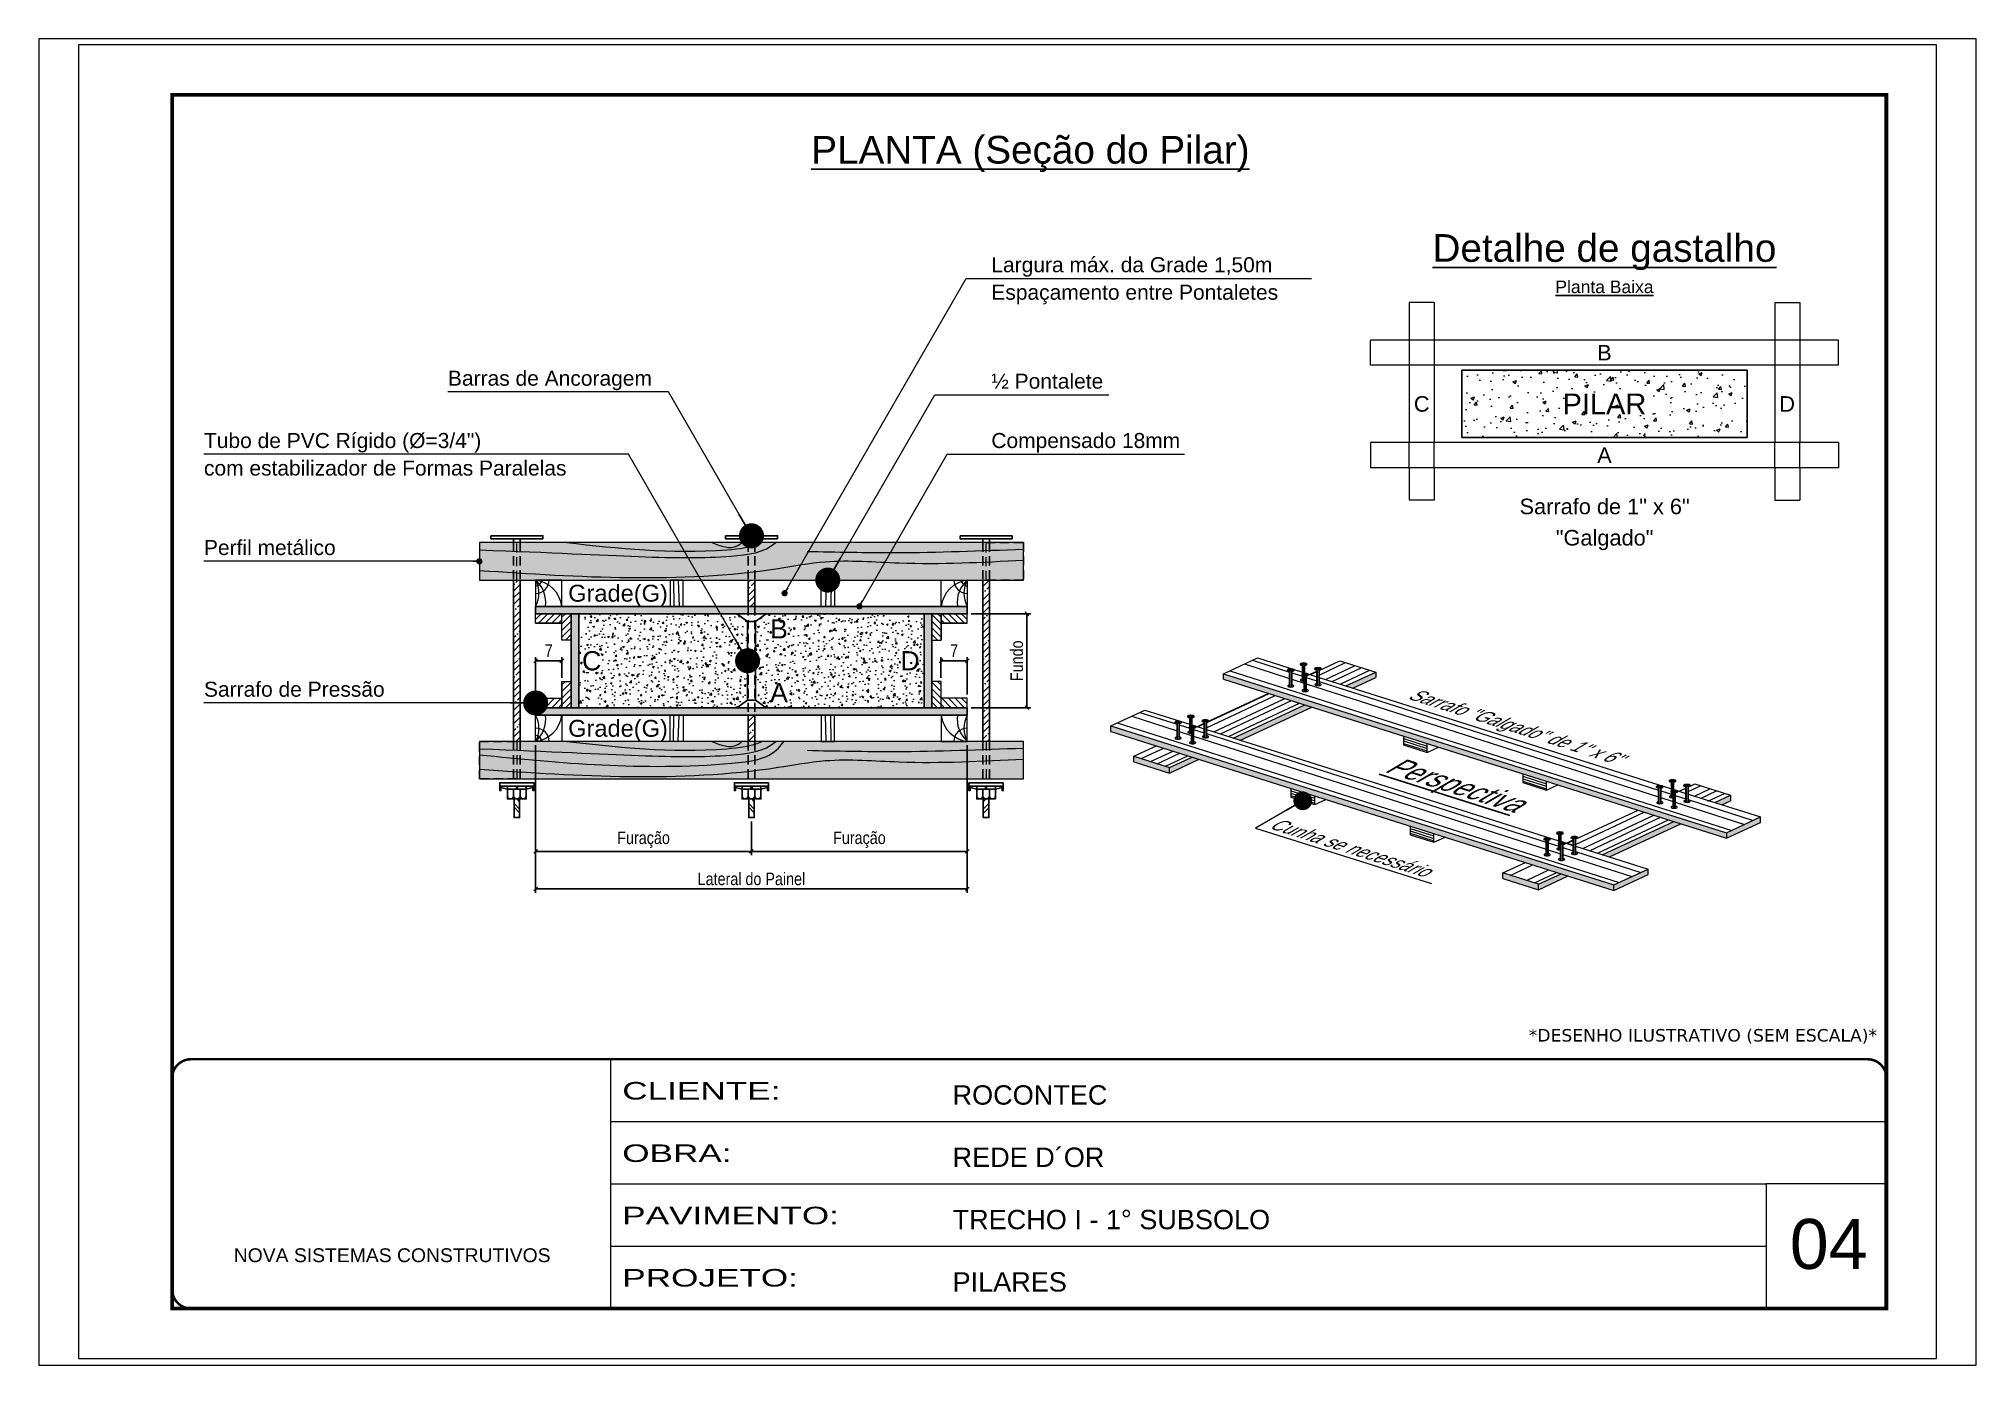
# Paper-space layout '01 (4)' of a CAD drawing. Extents: x -15 to 271, y 0 to 195.
# The model-space entities are those that its viewports show. They can reach past a viewport. Long polylines and large blocks are cut down to what shows.
import ezdxf
from ezdxf.enums import TextEntityAlignment as Align

# ---------------------------------------------------------------- set-up
doc = ezdxf.new("R2010")
doc.units = 0
for name, pattern in [('CONTINUO', [0]), ('DASHED', [0.75, 0.5, -0.25]), ('HIDDEN', [0.375, 0.25, -0.125])]:
    doc.linetypes.add(name, pattern=pattern)
doc.layers.add('BARRA ANCORAGEM', color=251, linetype='Continuous')
doc.layers.add('COTA', color=241, linetype='Continuous')
for name, color, linetype, lineweight in [('CARIMBO', 255, 'Continuous', 9), ('Demarcação 1', 251, 'Continuous', 9), ('Folhas', 255, 'Continuous', 9), ('Hachura', 251, 'Continuous', 9), ('Madeira', 126, 'Continuous', 18), ('Perfil Metálico', 224, 'Continuous', 18), ('SARRAFO DE PRESSAO', 251, 'DASHED', 9)]:
    doc.layers.add(name, color=color, linetype=linetype, lineweight=lineweight)
doc.layers.add('Demarcação 2', color=7, linetype='Continuous', lineweight=9, true_color=0xe0e0e0)
doc.styles.add('ARIAL', font='arial.ttf')
doc.styles.add('COTA TECNICA-50', font='techl___.ttf', dxfattribs={"height": 10})
doc.styles.add('SANSSERIF', font='sas_____.pfb')
doc.styles.get("Standard").update_dxf_attribs({"font": 'arial.ttf'})
doc.styles.add('stylellllll', font='verdana.ttf', dxfattribs={"height": 2})
doc.styles.add('Tecnologia', font='')
doc.styles.get('Tecnologia').set_extended_font_data('Forgotten Futurist')
doc.dimstyles.new('3x', dxfattribs={"dimtxt": 10, "dimasz": 5, "dimexe": 7, "dimexo": 5, "dimgap": 4, "dimtad": 1, "dimdec": 4, "dimlfac": 0.333333, "dimdsep": 46, "dimtxsty": 'Standard', "dimblk": 'DOT', "dimcen": 0.09, "dimclrd": 1, "dimclre": 1, "dimclrt": 2, "dimadec": 0, "dimazin": 2, "dimtfac": 1, "dimtdec": 4, "dimtmove": 0, "dimatfit": 3, "dimldrblk": 'DOT', "dimfxl": 1, "dimtolj": 1, "dimtzin": 0, "dimlwd": 9, "dimlwe": 9, "dimarcsym": 0})
doc.dimstyles.new('COTA PAINEL-50', dxfattribs={"dimtxt": 10, "dimasz": 3, "dimexe": 3, "dimexo": 3, "dimgap": 3, "dimtad": 1, "dimdec": 1, "dimzin": 12, "dimdsep": 46, "dimtxsty": 'COTA TECNICA-50', "dimblk1": 'OBLIQUE', "dimblk2": 'OBLIQUE', "dimsah": 1, "dimcen": 0.9, "dimclrd": 4, "dimclre": 4, "dimclrt": 240, "dimadec": 1, "dimazin": 3, "dimtfac": 1, "dimtdec": 1, "dimtmove": 0, "dimatfit": 3, "dimfxl": 1, "dimtolj": 1, "dimtzin": 12, "dimarcsym": 0})
pattern_1 = [(45, (537.72, 19528.288), (-5.303301, 5.303301), []), (45, (543.023, 19528.288), (-5.303301, 5.303301), [9.375, -1.875, 0, -1.875])]

psp = doc.layouts.new('01 (4)')

msp = doc.modelspace()

# ---------------------------------------------------------------- texts
at = {"color": 0, "linetype": 'Continuous', "ltscale": 5, "style": 'ARIAL'}
for s, height, p in [('%%UPLANTA (Seção do Pilar)', 22.1184, (8478.49, 12431.83)), ('%%UDetalhe de gastalho', 22.1184, (8937.25, 12353.3)), ('%%UPlanta Baixa', 10, (8937.25, 12328.3))]:
    msp.add_text(s, height=height, dxfattribs=at).set_placement(p, align=Align.CENTER)
for s, p in [('Largura máx. da Grade 1,50m', (8447.23, 12344.99)), ('Barras de Ancoragem', (8012.94, 12254.26)), ('½ Pontalete', (8447.23, 12251.92)), ('Tubo de PVC Rígido (Ø=3/4")', (7817.95, 12204.47)), ('Compensado 18mm', (8447.23, 12204.47)), ('Perfil metálico', (7817.95, 12118.92)), ('Sarrafo de Pressão ', (7817.95, 12005.67))]:
    msp.add_text(s, height=12, dxfattribs=at).set_placement(p)
for s, p in [('Espaçamento entre Pontaletes', (8447.23, 12334.99)), ('com estabilizador de Formas Paralelas', (7817.95, 12194.47))]:
    msp.add_text(s, height=12, dxfattribs=at).set_placement(p, align=Align.TOP_LEFT)
for s, height, p in [('B', 12.44, (8937.25, 12280.66)), ('C', 12.44, (8791.2, 12239.71)), ('PILAR', 16.589, (8937.25, 12239.71)), ('D', 12.44, (9083.3, 12239.71)), ('A', 12.44, (8937.25, 12198.75)), ('Sarrafo de 1" x 6"', 12.4416, (8937.39, 12157.76)), ('"Galgado"', 12.442, (8937.39, 12132.76))]:
    msp.add_text(s, height=height, dxfattribs=at).set_placement(p, align=Align.MIDDLE_CENTER)
at = {"color": 0, "linetype": 'Continuous'}
for s, height, style, p in [('Grade(G)', 13.5, 'SANSSERIF', (8109.05, 12088.42)), ('C', 15.36, 'ARIAL', (8120.07, 12034.42)), ('D', 15.36, 'ARIAL', (8374.56, 12034.42)), ('Grade(G)', 13.5, 'SANSSERIF', (8109.05, 11980.42))]:
    msp.add_text(s, height=height, dxfattribs=dict(at, style=style)).set_placement(p, align=Align.MIDDLE_LEFT)
at = {"color": 0, "linetype": 'Continuous', "style": 'ARIAL'}
for s, p in [('B', (8277.51, 12059.92)), ('A', (8277.51, 12008.92))]:
    msp.add_text(s, height=15.36, dxfattribs=at).set_placement(p, align=Align.MIDDLE_CENTER)
at = {"style": 'ARIAL', "oblique": 42}
for s, height, p in [('Sarrafo "Galgado" de 1" x 6\'\'', 9.9777, (8863.07, 11977.74)), ('%%UPerspectiva', 15, (8812.94, 11929.31))]:
    msp.add_text(s, height=height, rotation=342.45159, dxfattribs=at).set_placement(p, align=Align.CENTER)
msp.add_text('Cunha se necessário', height=9.9777, rotation=342.45159, dxfattribs=at).set_placement((8668.44, 11900.73))
at = {"style": 'stylellllll'}
msp.add_text('*DESENHO ILUSTRATIVO (SEM ESCALA)*', height=10, dxfattribs=at).set_placement((9155.12, 11730.06), align=Align.RIGHT)
at = {"layer": 'CARIMBO', "style": 'ARIAL'}
msp.add_text('04', height=40, dxfattribs=at).set_placement((9085.39, 11548.3))

# ---------------------------------------------------------------- blocks, each defined once
blk = doc.blocks.new('_Dot')
at = {"color": 0, "linetype": 'ByBlock', "lineweight": -2}
blk.add_line((-0.5, 0), (-1, 0), dxfattribs=at)
at = {"color": 0, "linetype": 'ByBlock', "const_width": 0.5}
blk.add_lwpolyline([(-0.25, 0, 1), (0.25, 0, 1)], format="xyb", close=True, dxfattribs=at)
blk = doc.blocks.new('_Oblique')
at = {"color": 0, "linetype": 'ByBlock', "lineweight": -2}
blk.add_line((-0.5, -0.5), (0.5, 0.5), dxfattribs=at)
blk = doc.blocks.new('*D1212')
at = {"layer": 'COTA', "color": 4, "lineweight": -2, "transparency": 16777216}
for p, q in [((8431, 12071.9), (8478.7, 12071.9)), ((8475.7, 12071.9), (8475.7, 11996.9)), ((8431, 11996.9), (8478.7, 11996.9))]:
    blk.add_line(p, q, dxfattribs=at)
at = {"layer": 'Defpoints', "color": 0, "transparency": 16777216}
for p in [(8428, 12071.9), (8428, 11996.9), (8475.7, 11996.9)]:
    blk.add_point(p, dxfattribs=at)
at = {"layer": 'COTA', "color": 4, "lineweight": -2, "transparency": 16777216, "xscale": 3, "yscale": 3, "zscale": 3}
for p, rotation in [((8475.7, 12071.9), 90), ((8475.7, 11996.9), 270)]:
    blk.add_blockref('_Oblique', p, dxfattribs=dict(at, rotation=rotation))
at = {"layer": 'COTA', "color": 240, "transparency": 16777216, "insert": (8467.6, 12034.4), "char_height": 10, "attachment_point": 5, "rotation": 90, "style": 'COTA TECNICA-50'}
blk.add_mtext('\\A1;Fundo', dxfattribs=at)
blk = doc.blocks.new('*D1213')
at = {"layer": 'COTA', "color": 4, "lineweight": -2, "transparency": 16777216}
for p, q in [((8083, 11966.9), (8083, 11879)), ((8255.5, 11906), (8255.5, 11879)), ((8083, 11882), (8255.5, 11882))]:
    blk.add_line(p, q, dxfattribs=at)
at = {"layer": 'Defpoints', "color": 0, "transparency": 16777216}
for p in [(8083, 11969.9), (8255.5, 11909), (8255.5, 11882)]:
    blk.add_point(p, dxfattribs=at)
at = {"layer": 'COTA', "color": 4, "lineweight": -2, "transparency": 16777216, "xscale": 3, "yscale": 3, "zscale": 3, "rotation": 180}
blk.add_blockref('_Oblique', (8083, 11882), dxfattribs=at)
at = {"layer": 'COTA', "color": 4, "lineweight": -2, "transparency": 16777216, "xscale": 3, "yscale": 3, "zscale": 3}
blk.add_blockref('_Oblique', (8255.5, 11882), dxfattribs=at)
at = {"layer": 'COTA', "color": 240, "transparency": 16777216, "insert": (8169.3, 11891.4), "char_height": 10, "attachment_point": 5, "style": 'COTA TECNICA-50'}
blk.add_mtext('\\A1;Furação', dxfattribs=at)
blk = doc.blocks.new('*D1214')
at = {"layer": 'COTA', "color": 4, "lineweight": -2, "transparency": 16777216}
for p, q in [((8428, 11966.9), (8428, 11879)), ((8255.5, 11906), (8255.5, 11879)), ((8255.5, 11882), (8428, 11882))]:
    blk.add_line(p, q, dxfattribs=at)
at = {"layer": 'Defpoints', "color": 0, "transparency": 16777216}
for p in [(8428, 11969.9), (8255.5, 11909), (8428, 11882)]:
    blk.add_point(p, dxfattribs=at)
at = {"layer": 'COTA', "color": 4, "lineweight": -2, "transparency": 16777216, "xscale": 3, "yscale": 3, "zscale": 3, "rotation": 180}
blk.add_blockref('_Oblique', (8255.5, 11882), dxfattribs=at)
at = {"layer": 'COTA', "color": 4, "lineweight": -2, "transparency": 16777216, "xscale": 3, "yscale": 3, "zscale": 3}
blk.add_blockref('_Oblique', (8428, 11882), dxfattribs=at)
at = {"layer": 'COTA', "color": 240, "transparency": 16777216, "insert": (8341.8, 11891.4), "char_height": 10, "attachment_point": 5, "style": 'COTA TECNICA-50'}
blk.add_mtext('\\A1;Furação', dxfattribs=at)
blk = doc.blocks.new('*D1215')
at = {"layer": 'COTA', "color": 4, "lineweight": -2, "transparency": 16777216}
for p, q in [((8083, 11966.9), (8083, 11849)), ((8428, 11966.9), (8428, 11849)), ((8083, 11852), (8428, 11852))]:
    blk.add_line(p, q, dxfattribs=at)
at = {"layer": 'Defpoints', "color": 0, "transparency": 16777216}
for p in [(8083, 11969.9), (8428, 11969.9), (8428, 11852)]:
    blk.add_point(p, dxfattribs=at)
at = {"layer": 'COTA', "color": 4, "lineweight": -2, "transparency": 16777216, "xscale": 3, "yscale": 3, "zscale": 3, "rotation": 180}
blk.add_blockref('_Oblique', (8083, 11852), dxfattribs=at)
at = {"layer": 'COTA', "color": 4, "lineweight": -2, "transparency": 16777216, "xscale": 3, "yscale": 3, "zscale": 3}
blk.add_blockref('_Oblique', (8428, 11852), dxfattribs=at)
at = {"layer": 'COTA', "color": 240, "transparency": 16777216, "insert": (8255.5, 11860), "char_height": 10, "attachment_point": 5, "style": 'COTA TECNICA-50'}
blk.add_mtext('\\A1;Lateral do Painel', dxfattribs=at)
blk = doc.blocks.new('*D1216')
at = {"layer": 'COTA', "color": 4, "lineweight": -2, "transparency": 16777216}
for p, q in [((8083, 12007.4), (8083, 12037.4)), ((8083, 12034.4), (8104, 12034.4)), ((8104, 12020.9), (8104, 12037.4))]:
    blk.add_line(p, q, dxfattribs=at)
at = {"layer": 'Defpoints', "color": 0, "transparency": 16777216}
for p in [(8104, 12034.4), (8104, 12017.9), (8083, 12004.4)]:
    blk.add_point(p, dxfattribs=at)
at = {"layer": 'COTA', "color": 4, "lineweight": -2, "transparency": 16777216, "xscale": 3, "yscale": 3, "zscale": 3, "rotation": 180}
blk.add_blockref('_Oblique', (8083, 12034.4), dxfattribs=at)
at = {"layer": 'COTA', "color": 4, "lineweight": -2, "transparency": 16777216, "xscale": 3, "yscale": 3, "zscale": 3}
blk.add_blockref('_Oblique', (8104, 12034.4), dxfattribs=at)
at = {"layer": 'COTA', "color": 240, "transparency": 16777216, "insert": (8093.5, 12042.5), "char_height": 10, "attachment_point": 5, "style": 'COTA TECNICA-50'}
blk.add_mtext('\\A1;7', dxfattribs=at)
blk = doc.blocks.new('*D1217')
at = {"layer": 'COTA', "color": 4, "lineweight": -2, "transparency": 16777216}
for p, q in [((8407, 12020.9), (8407, 12037.4)), ((8428, 12034.4), (8407, 12034.4)), ((8428, 12007.4), (8428, 12037.4))]:
    blk.add_line(p, q, dxfattribs=at)
at = {"layer": 'Defpoints', "color": 0, "transparency": 16777216}
for p in [(8407, 12034.4), (8407, 12017.9), (8428, 12004.4)]:
    blk.add_point(p, dxfattribs=at)
at = {"layer": 'COTA', "color": 4, "lineweight": -2, "transparency": 16777216, "xscale": 3, "yscale": 3, "zscale": 3, "rotation": 180}
blk.add_blockref('_Oblique', (8407, 12034.4), dxfattribs=at)
at = {"layer": 'COTA', "color": 4, "lineweight": -2, "transparency": 16777216, "xscale": 3, "yscale": 3, "zscale": 3}
blk.add_blockref('_Oblique', (8428, 12034.4), dxfattribs=at)
at = {"layer": 'COTA', "color": 240, "transparency": 16777216, "insert": (8417.5, 12042.5), "char_height": 10, "attachment_point": 5, "style": 'COTA TECNICA-50'}
blk.add_mtext('\\A1;7', dxfattribs=at)
blk = doc.blocks.new('9999999999')
at = {"color": 30, "linetype": 'CONTINUO'}
for p, q in [((98564.6, 34230.2), (98564.6, 34429.4)), ((98564.6, 34379.6), (99584, 34379.6)), ((98564.6, 34329.8), (99488, 34329.8)), ((99584, 34329.8), (99488, 34329.8)), ((99488, 34329.8), (99488, 34230.2)), ((98564.6, 34280), (99488, 34280))]:
    blk.add_line(p, q, dxfattribs=at)
at = {"color": 30, "linetype": 'CONTINUO', "const_width": 2}
blk.add_lwpolyline([(99584, 34230.2), (99584, 34414.4, 0.414214), (99569, 34429.4), (98229, 34429.4, 0.414214), (98214, 34414.4), (98214, 34245.2, 0.414214), (98229, 34230.2), (99584, 34230.2)], format="xyb", dxfattribs=at)
at = {"layer": 'Folhas'}
blk.add_lwpolyline([(98139, 34190.2), (99624, 34190.2), (99624, 35240.2), (98139, 35240.2)], close=True, dxfattribs=at)
at = {"layer": 'Folhas', "color": 30, "const_width": 3}
blk.add_lwpolyline([(98214, 34230.2), (99584, 34230.2), (99584, 35200.2), (98214, 35200.2)], close=True, dxfattribs=at)
at = {"color": 7, "linetype": 'Continuous', "ltscale": 5, "style": 'ARIAL'}
for s, height, p in [('ROCONTEC', 15.48, (98837.7, 34393.1)), ('REDE D´OR', 15.48, (98837.7, 34343.3)), ('TRECHO I - 1° SUBSOLO', 15.483, (98837.7, 34293.5)), ('NOVA SISTEMAS CONSTRUTIVOS', 11.059, (98263.2, 34267.2)), ('PILARES', 15.48, (98837.7, 34243.7))]:
    blk.add_text(s, height=height, dxfattribs=at).set_placement(p)
at = {"layer": 'Folhas', "color": 7, "style": 'Tecnologia', "width": 1.5}
for s, p in [('CLIENTE:', (98573.7, 34397.2)), ('OBRA:', (98573.7, 34347.3)), ('PAVIMENTO:', (98573.7, 34297.5)), ('PROJETO:', (98573.7, 34247.7))]:
    blk.add_text(s, height=14, dxfattribs=at).set_placement(p)

# ---------------------------------------------------------------- dimensions: what is measured, and where the dimension line sits
at = {"layer": 'COTA'}
dim = msp.add_linear_dim(base=(8475.71, 11996.92), p1=(8428.05, 12071.92), p2=(8428.05, 11996.92), angle=90, text='Fundo', dimstyle='COTA PAINEL-50', dxfattribs=at)
dim.commit()
dim.dimension.update_dxf_attribs({"geometry": '*D1212', "text_midpoint": (8467.59, 12034.42)})
dim = msp.add_linear_dim(base=(8104.05, 12034.42), p1=(8083.05, 12004.42), p2=(8104.05, 12017.92), text='7', dimstyle='COTA PAINEL-50', dxfattribs=at)
dim.commit()
dim.dimension.update_dxf_attribs({"geometry": '*D1216', "text_midpoint": (8093.55, 12034.42), "dimtype": 160})
dim = msp.add_linear_dim(base=(8407.05, 12034.42), p1=(8428.05, 12004.42), p2=(8407.05, 12017.92), angle=180, text='7', dimstyle='COTA PAINEL-50', dxfattribs=at)
dim.commit()
dim.dimension.update_dxf_attribs({"geometry": '*D1217', "text_midpoint": (8417.55, 12034.42), "dimtype": 160})
for base, p1, p2, text, picture, middle in [((8255.55, 11881.96), (8083.05, 11969.92), (8255.55, 11909.03), 'Furação', '*D1213', (8169.3, 11891.35)), ((8428.05, 11851.96), (8083.05, 11969.92), (8428.05, 11969.92), 'Lateral do Painel', '*D1215', (8255.55, 11860.01)), ((8428.05, 11881.96), (8255.55, 11909.03), (8428.05, 11969.92), 'Furação', '*D1214', (8341.8, 11891.35))]:
    dim = msp.add_linear_dim(base=base, p1=p1, p2=p2, text=text, dimstyle='COTA PAINEL-50', dxfattribs=at)
    dim.commit()
    dim.dimension.update_dxf_attribs({"geometry": picture, "text_midpoint": middle})

# ---------------------------------------------------------------- hatches: boundary and pattern name
at = {"layer": 'Demarcação 1'}
for points in [[(8083.05, 12077.92), (8428.05, 12077.92), (8428.05, 12071.92), (8083.05, 12071.92)], [(8111.55, 12071.92), (8117.55, 12071.92), (8117.55, 11996.92), (8111.55, 11996.92)], [(8393.55, 12071.92), (8399.55, 12071.92), (8399.55, 11996.92), (8393.55, 11996.92)], [(8428.05, 11996.92), (8083.05, 11996.92), (8083.05, 11990.92), (8428.05, 11990.92)]]:
    msp.add_hatch(color=256, dxfattribs=at).paths.add_polyline_path(points)
at = {"layer": 'Demarcação 2'}
for points in [[(8473.05, 12128.92), (8038.05, 12128.92), (8038.05, 12098.92), (8473.05, 12098.92)], [(8473.05, 11969.92), (8038.05, 11969.92), (8038.05, 11939.92), (8473.05, 11939.92)]]:
    msp.add_hatch(color=256, dxfattribs=at).paths.add_polyline_path(points)
h = msp.add_hatch(color=256, dxfattribs=at)
h.paths.add_polyline_path([(8561, 11958.08), (8561, 11953.68), (8589.6, 11944.63), (8589.6, 11949.03)])
h.paths.add_polyline_path([(8613.39, 11955.66), (8607.75, 11957.44), (8589.6, 11949.03), (8589.6, 11944.63)])
h.paths.add_polyline_path([(8703.4, 11997.37), (8697.75, 11999.15), (8640.61, 11972.67), (8646.25, 11970.89)])
h.paths.add_polyline_path([(8754.41, 12025.4), (8730.62, 12014.38), (8736.26, 12012.59), (8754.41, 12021)])
h = msp.add_hatch(color=256, dxfattribs=at)
h.paths.add_polyline_path([(8632.76, 12024.1), (8632.76, 12019.7), (9034.87, 11892.54), (9034.87, 11896.94)])
h.paths.add_polyline_path([(9062.09, 11905.16), (9062.09, 11909.56), (9034.87, 11896.94), (9034.87, 11892.54)])
h = msp.add_hatch(color=256, dxfattribs=at)
h.paths.add_polyline_path([(8542.76, 11982.39), (8542.76, 11977.99), (8944.86, 11850.84), (8944.86, 11855.24)])
h.paths.add_polyline_path([(8972.08, 11863.45), (8972.08, 11867.85), (8944.86, 11855.24), (8944.86, 11850.84)])
h = msp.add_hatch(color=256, dxfattribs=at)
h.paths.add_polyline_path([(8998.32, 11904.1), (8992.67, 11905.89), (8935.53, 11879.41), (8941.18, 11877.62)])
h.paths.add_polyline_path([(9038.04, 11926.91), (9025.54, 11921.12), (9031.18, 11919.33), (9038.04, 11922.51)])
h.paths.add_polyline_path([(8908.31, 11862.4), (8902.67, 11864.18), (8884.52, 11855.77), (8884.52, 11851.37)])
h.paths.add_polyline_path([(8855.92, 11864.82), (8855.92, 11860.42), (8884.52, 11851.37), (8884.52, 11855.77)])
at = {"layer": 'Hachura'}
h = msp.add_hatch(dxfattribs=at)
h.set_pattern_fill('AR-CONC', color=256, scale=4, style=0)
h.set_pattern_definition([(50, (9107.453, 16566.358), (28.69041, -2.51009), [3, -33]), (355, (9107.453, 16566.358), (-5.55005, 30.08769), [2.4, -26.4]), (100.4514, (9109.844, 16566.148), (23.14038, 27.57758), [2.5496, -28.04568]), (46.1842, (9107.453, 16574.358), (42.68964, -6.62076), [4.5, -49.5]), (96.6356, (9111.01, 16573.806), (37.3865, 38.9647), [3.8244, -42.0685]), (351.1842, (9107.453, 16574.358), (37.3865, 38.96474), [3.6, -39.6]), (21, (9111.453, 16572.358), (23.87628, -16.10476), [3, -33]), (326, (9111.453, 16572.358), (9.73261, 29.006), [2.4, -26.4]), (71.4514, (9113.443, 16571.016), (33.6089, 12.90122), [2.5496, -28.04568]), (37.5, (9107.453, 16566.358), (0.486394, 13.315754), [0, -26.08, 0, -26.8, 0, -26.5]), (7.5, (9107.453, 16566.358), (10.52278, 15.77647), [0, -15.28, 0, -25.48, 0, -10.1]), (327.5, (9098.533, 16566.358), (21.352897, -0.902195), [0, -10, 0, -31.2, 0, -41.4]), (317.5, (9094.533, 16566.358), (23.32745, 4.0042), [0, -13, 0, -20.72, 0, -29.4])])
h.paths.add_polyline_path([(8823.2, 12266.66), (8823.2, 12212.75), (9051.3, 12212.75), (9051.3, 12266.66)])
h.paths.add_polyline_path([(8899.61, 12227.26), (8974.89, 12227.26), (8974.89, 12252.15), (8899.61, 12252.15)], flags=24)
h = msp.add_hatch(dxfattribs=at)
h.set_pattern_fill('ANSI35', color=256, scale=30, style=0)
h.set_pattern_definition(pattern_1)
h.paths.add_polyline_path([(8065.39, 11969.92), (8070.71, 11969.92), (8070.71, 12098.92), (8065.39, 12098.92)])
h = msp.add_hatch(dxfattribs=at)
h.set_pattern_fill('ANSI35', color=256, scale=30, style=0)
h.set_pattern_definition(pattern_1)
h.paths.add_polyline_path([(8252.89, 12077.92), (8258.21, 12077.92), (8258.21, 12098.92), (8252.89, 12098.92)])
h = msp.add_hatch(dxfattribs=at)
h.set_pattern_fill('ANSI35', color=256, scale=30, style=0)
h.set_pattern_definition(pattern_1)
h.paths.add_polyline_path([(8440.39, 11969.92), (8445.71, 11969.92), (8445.71, 12098.92), (8440.39, 12098.92)])
h = msp.add_hatch(dxfattribs=at)
h.set_pattern_fill('ANSI31', color=256, scale=30, style=0)
h.set_pattern_definition([(45, (4418.6394, 10805.3735), (-2.6516504, 2.6516504), [])])
h.paths.add_polyline_path([(8104.05, 12071.92), (8083.05, 12071.92), (8083.05, 12064.42), (8104.05, 12064.42)])
h = msp.add_hatch(dxfattribs=at)
h.set_pattern_fill('ANSI31', color=256, scale=30, style=0)
h.set_pattern_definition([(45, (11219.145, 16801.7586), (-2.6516504, 2.6516504), [])])
h.paths.add_polyline_path([(8111.55, 12050.92), (8111.55, 12071.92), (8104.05, 12071.92), (8104.05, 12050.92)])
h = msp.add_hatch(dxfattribs=at)
h.set_pattern_fill('AR-CONC', color=256, scale=2, style=0)
h.set_pattern_definition([(50, (4418.64, 10824.873), (14.345204, -1.255043), [1.5, -16.5]), (355, (4418.64, 10824.873), (-2.775027, 15.043843), [1.2, -13.2]), (100.4514, (4419.835, 10824.769), (11.570188, 13.78879), [1.274804, -14.02284]), (46.1842, (4418.64, 10828.873), (21.34482, -3.31038), [2.25, -24.75]), (96.6356, (4420.418, 10828.598), (18.69325, 19.48236), [1.91221, -21.03426]), (351.1842, (4418.64, 10828.873), (18.69324, 19.48237), [1.8, -19.8]), (21, (4420.64, 10827.873), (11.93814, -8.052378), [1.5, -16.5]), (326, (4420.64, 10827.873), (4.866307, 14.503), [1.2, -13.2]), (71.4514, (4421.634, 10827.202), (16.804453, 6.45061), [1.274804, -14.02284]), (37.5, (4418.6394, 10824.8735), (0.243197, 6.657877), [0, -13.04, 0, -13.4, 0, -13.25]), (7.5, (4418.6394, 10824.8735), (5.261391, 7.888234), [0, -7.64, 0, -12.74, 0, -5.05]), (327.5, (4414.1794, 10824.8735), (10.676449, -0.4510974), [0, -5, 0, -15.6, 0, -20.7]), (317.5, (4412.179, 10824.8735), (11.663723, 2.0021), [0, -6.5, 0, -10.36, 0, -14.7])])
h.paths.add_polyline_path([(8252.42, 12065.92), (8243.89, 12071.92), (8117.55, 12071.92), (8117.55, 11996.92), (8243.89, 11996.92), (8252.42, 12002.92)])
h.paths.add_polyline_path([(8393.55, 11996.92), (8393.55, 12071.92), (8267.21, 12071.92), (8258.67, 12065.92), (8258.67, 12002.92), (8267.21, 11996.92)])
h.paths.add_polyline_path([(8116.1, 12022.51), (8139.54, 12022.51), (8139.54, 12046.33), (8116.1, 12046.33)], flags=9)
h.paths.add_polyline_path([(8266.48, 11997.4), (8288.54, 11997.4), (8288.54, 12020.44), (8266.48, 12020.44)], flags=25)
h.paths.add_polyline_path([(8266.51, 12048.4), (8288.51, 12048.4), (8288.51, 12071.44), (8266.51, 12071.44)], flags=24)
h.paths.add_polyline_path([(8370.72, 12022.9), (8393.89, 12022.9), (8393.89, 12045.94), (8370.72, 12045.94)], flags=9)
h = msp.add_hatch(dxfattribs=at)
h.set_pattern_fill('ANSI31', color=256, scale=30, style=0)
h.set_pattern_definition([(135, (5291.9534, 16801.7586), (2.6516504, 2.6516504), [])])
h.paths.add_polyline_path([(8399.55, 12050.92), (8399.55, 12071.92), (8407.05, 12071.92), (8407.05, 12050.92)])
h = msp.add_hatch(dxfattribs=at)
h.set_pattern_fill('ANSI31', color=256, scale=30, style=0)
h.set_pattern_definition([(135, (12092.459, 10805.3735), (2.6516504, 2.6516504), [])])
h.paths.add_polyline_path([(8407.05, 12071.92), (8428.05, 12071.92), (8428.05, 12064.42), (8407.05, 12064.42)])
h = msp.add_hatch(dxfattribs=at)
h.set_pattern_fill('ANSI31', color=256, scale=30, style=0)
h.set_pattern_definition([(45, (11219.145, 16747.7586), (-2.6516504, 2.6516504), [])])
h.paths.add_polyline_path([(8111.55, 11996.92), (8111.55, 12017.92), (8104.05, 12017.92), (8104.05, 11996.92)])
h = msp.add_hatch(dxfattribs=at)
h.set_pattern_fill('ANSI31', color=256, scale=30, style=0)
h.set_pattern_definition([(135, (5291.9534, 16747.7586), (2.6516504, 2.6516504), [])])
h.paths.add_polyline_path([(8399.55, 11996.92), (8399.55, 12017.92), (8407.05, 12017.92), (8407.05, 11996.92)])
h = msp.add_hatch(dxfattribs=at)
h.set_pattern_fill('ANSI31', color=256, scale=30, style=0)
h.set_pattern_definition([(45, (4418.6394, 10737.8735), (-2.6516504, 2.6516504), [])])
h.paths.add_polyline_path([(8104.05, 12004.42), (8083.05, 12004.42), (8083.05, 11996.92), (8104.05, 11996.92)])
h = msp.add_hatch(dxfattribs=at)
h.set_pattern_fill('ANSI31', color=256, scale=30, style=0)
h.set_pattern_definition([(135, (12092.459, 10737.8735), (2.6516504, 2.6516504), [])])
h.paths.add_polyline_path([(8407.05, 12004.42), (8428.05, 12004.42), (8428.05, 11996.92), (8407.05, 11996.92)])
h = msp.add_hatch(dxfattribs=at)
h.set_pattern_fill('ANSI35', color=256, scale=30, style=0)
h.set_pattern_definition(pattern_1)
h.paths.add_polyline_path([(8258.21, 11990.92), (8252.89, 11990.92), (8252.89, 11969.92), (8258.21, 11969.92)])
h = msp.add_hatch(dxfattribs=at)
h.set_pattern_fill('ANSI31', color=256, scale=15, angle=117.5, style=0)
h.set_pattern_definition([(162.5, (2131.4097, 18921.5343), (-0.56382337, -1.7882193), [])])
h.paths.add_polyline_path([(8795.68, 11968.18), (8776.61, 11974.21), (8776.61, 11967.21), (8795.68, 11961.18)])
h = msp.add_hatch(dxfattribs=at)
h.set_pattern_fill('ANSI31', color=256, scale=15, angle=117.5, style=0)
h.set_pattern_definition([(162.5, (2226.756, 18891.3831), (-0.56382337, -1.7882193), [])])
h.paths.add_polyline_path([(8891.02, 11938.03), (8871.96, 11944.06), (8871.96, 11937.06), (8891.02, 11931.03)])
h = msp.add_hatch(dxfattribs=at)
h.set_pattern_fill('ANSI31', color=256, scale=15, angle=117.5, style=0)
h.set_pattern_definition([(162.5, (2041.4031, 18879.8274), (-0.56382337, -1.7882193), [])])
h.paths.add_polyline_path([(8705.67, 11919.48), (8705.67, 11926.48), (8686.6, 11932.51), (8686.6, 11925.51)])
h = msp.add_hatch(dxfattribs=at)
h.set_pattern_fill('ANSI31', color=256, scale=15, angle=117.5, style=0)
h.set_pattern_definition([(162.5, (2136.7494, 18849.6763), (-0.56382337, -1.7882193), [])])
h.paths.add_polyline_path([(8801.02, 11896.32), (8781.95, 11902.36), (8781.95, 11895.36), (8801.02, 11889.32)])

# ---------------------------------------------------------------- linework, layer by layer
for p, q in [((8104.05, 12064.42), (8083.05, 12064.42)), ((8407.05, 12050.92), (8407.05, 12071.92)), ((8407.05, 12064.42), (8428.05, 12064.42)), ((8694.26, 12031.86), (8694.26, 12031.29)), ((8694.29, 12031.86), (8696.88, 12031.17)), ((8694.5, 12032.14), (8697.85, 12031.25)), ((8695.02, 12032.36), (8698.58, 12031.41)), ((8695.91, 12032.52), (8699.08, 12031.67)), ((8699.19, 12031.29), (8699.19, 12031.86)), ((8104.05, 11996.92), (8104.05, 12017.92)), ((8684.05, 12027.13), (8684.05, 12026.56)), ((8684.08, 12027.13), (8686.67, 12026.44)), ((8684.16, 12026.44), (8685.65, 12025.9)), ((8684.29, 12027.41), (8687.64, 12026.51)), ((8684.81, 12027.63), (8688.37, 12026.67)), ((8685.65, 12025.9), (8685.65, 12013.47)), ((8685.7, 12027.79), (8688.87, 12026.93)), ((8685.9, 12013.44), (8685.9, 12025.35)), ((8688.86, 12026.44), (8687.37, 12025.9)), ((8687.37, 12013.46), (8687.37, 12025.9)), ((8688.97, 12026.56), (8688.97, 12027.13)), ((8694.38, 12031.17), (8695.87, 12030.63)), ((8695.63, 12023.47), (8695.63, 12022.9)), ((8695.66, 12023.47), (8698.25, 12022.78)), ((8695.75, 12022.78), (8697.24, 12022.24)), ((8695.87, 12030.63), (8695.87, 12023.75)), ((8695.87, 12023.75), (8699.22, 12022.85)), ((8695.87, 12022.74), (8695.87, 12018.2)), ((8696.11, 12023.87), (8696.11, 12030.08)), ((8696.11, 12018.17), (8696.11, 12022.65)), ((8696.4, 12023.96), (8699.95, 12023.01)), ((8697.24, 12022.24), (8697.24, 12009.8)), ((8697.28, 12024.12), (8700.46, 12023.27)), ((8697.49, 12009.78), (8697.49, 12021.69)), ((8699.07, 12031.17), (8697.58, 12030.63)), ((8697.58, 12024.15), (8697.58, 12030.63)), ((8700.44, 12022.78), (8698.95, 12022.24)), ((8698.95, 12009.8), (8698.95, 12022.24)), ((8700.56, 12022.9), (8700.56, 12023.47)), ((8702.01, 12023.42), (8707.45, 12025.94)), ((8705.84, 12028.2), (8705.84, 12027.63)), ((8705.88, 12028.2), (8708.46, 12027.51)), ((8705.96, 12027.51), (8707.45, 12026.97)), ((8706.08, 12028.48), (8709.44, 12027.58)), ((8706.61, 12028.7), (8710.16, 12027.74)), ((8707.45, 12026.97), (8707.45, 12014.54)), ((8707.49, 12028.85), (8710.67, 12028)), ((8707.7, 12014.51), (8707.7, 12026.42)), ((8709.16, 12026.74), (8711.09, 12027.63)), ((8710.65, 12027.51), (8709.16, 12026.97)), ((8709.16, 12014.53), (8709.16, 12026.97)), ((8710.77, 12027.63), (8710.77, 12028.2)), ((8619.16, 11985.03), (8669.15, 12008.2)), ((8594.04, 11985.43), (8594.04, 11984.85)), ((8594.07, 11985.43), (8596.66, 11984.73)), ((8594.28, 11985.71), (8597.63, 11984.81)), ((8594.8, 11985.92), (8598.36, 11984.97)), ((8595.69, 11986.08), (8598.87, 11985.23)), ((8598.97, 11984.85), (8598.97, 11985.43)), ((8604.25, 11990.16), (8604.25, 11989.59)), ((8604.29, 11990.16), (8606.87, 11989.46)), ((8604.37, 11989.47), (8605.86, 11988.93)), ((8604.49, 11990.44), (8607.84, 11989.54)), ((8605.02, 11990.65), (8608.57, 11989.7)), ((8605.86, 11988.93), (8605.86, 11982.04)), ((8605.9, 11990.81), (8609.08, 11989.96)), ((8606.11, 11982.16), (8606.11, 11988.38)), ((8609.06, 11989.47), (8607.57, 11988.93)), ((8607.57, 11982.44), (8607.57, 11988.93)), ((8609.18, 11989.59), (8609.18, 11990.16)), ((8615.84, 11986.49), (8615.84, 11985.92)), ((8615.87, 11986.49), (8618.46, 11985.8)), ((8615.95, 11985.8), (8617.44, 11985.26)), ((8616.08, 11986.77), (8619.43, 11985.88)), ((8616.6, 11986.99), (8620.16, 11986.04)), ((8617.49, 11987.15), (8620.66, 11986.3)), ((8620.65, 11985.8), (8619.16, 11985.26)), ((8620.76, 11985.92), (8620.76, 11986.49)), ((8594.16, 11984.74), (8595.65, 11984.19)), ((8595.65, 11984.19), (8595.65, 11971.76)), ((8595.89, 11971.73), (8595.89, 11983.64)), ((8598.85, 11984.74), (8597.36, 11984.19)), ((8597.36, 11971.76), (8597.36, 11984.19)), ((8605.63, 11981.76), (8605.63, 11981.19)), ((8605.66, 11981.76), (8608.24, 11981.07)), ((8605.74, 11981.07), (8607.23, 11980.53)), ((8605.86, 11981.03), (8605.86, 11976.49)), ((8605.87, 11982.04), (8609.22, 11981.14)), ((8606.11, 11976.46), (8606.11, 11980.94)), ((8606.39, 11982.26), (8609.94, 11981.3)), ((8607.23, 11980.53), (8607.23, 11968.1)), ((8607.27, 11982.42), (8610.45, 11981.56)), ((8607.48, 11968.07), (8607.48, 11979.98)), ((8610.44, 11981.07), (8608.94, 11980.53)), ((8608.94, 11968.09), (8608.94, 11980.53)), ((8610.55, 11981.19), (8610.55, 11981.76)), ((8612.01, 11981.72), (8617.44, 11984.24)), ((8617.44, 11985.26), (8617.44, 11972.83)), ((8617.69, 11972.8), (8617.69, 11984.71)), ((8619.16, 11972.82), (8619.16, 11985.26)), ((8989.94, 11939.1), (8993.5, 11938.14)), ((8990.83, 11939.25), (8994.01, 11938.4)), ((8978.97, 11933.87), (8978.97, 11933.3)), ((8979, 11933.87), (8981.59, 11933.18)), ((8979.09, 11933.18), (8980.58, 11932.64)), ((8979.21, 11934.15), (8982.56, 11933.25)), ((8979.73, 11934.36), (8983.29, 11933.41)), ((8980.58, 11932.64), (8980.58, 11920.2)), ((8980.62, 11934.52), (8983.79, 11933.67)), ((8980.82, 11920.18), (8980.82, 11932.09)), ((8983.78, 11933.18), (8982.29, 11932.64)), ((8982.29, 11920.2), (8982.29, 11932.64)), ((8983.9, 11933.3), (8983.9, 11933.87)), ((8989.18, 11938.6), (8989.18, 11938.03)), ((8989.21, 11938.6), (8991.8, 11937.91)), ((8989.3, 11937.91), (8990.79, 11937.37)), ((8989.42, 11938.88), (8992.77, 11937.98)), ((8990.55, 11930.21), (8990.55, 11929.63)), ((8990.59, 11930.21), (8993.17, 11929.51)), ((8990.67, 11929.52), (8992.16, 11928.97)), ((8990.79, 11937.37), (8990.79, 11930.48)), ((8990.79, 11929.47), (8990.79, 11924.94)), ((8990.8, 11930.49), (8994.15, 11929.59)), ((8991.04, 11930.61), (8991.04, 11936.82)), ((8991.04, 11924.91), (8991.04, 11929.38)), ((8991.32, 11930.7), (8994.87, 11929.75)), ((8992.16, 11928.97), (8992.16, 11916.54)), ((8992.2, 11930.86), (8995.38, 11930.01)), ((8992.41, 11916.51), (8992.41, 11928.43)), ((8993.99, 11937.91), (8992.5, 11937.37)), ((8992.5, 11930.88), (8992.5, 11937.37)), ((8995.36, 11929.52), (8993.87, 11928.97)), ((8993.87, 11916.54), (8993.87, 11928.97)), ((8994.11, 11938.03), (8994.11, 11938.6)), ((8995.48, 11929.63), (8995.48, 11930.21)), ((9000.77, 11934.94), (9000.77, 11934.37)), ((9000.8, 11934.94), (9003.38, 11934.25)), ((9000.88, 11934.25), (9002.37, 11933.71)), ((9001.01, 11935.22), (9004.36, 11934.32)), ((9001.53, 11935.43), (9005.08, 11934.48)), ((9002.37, 11933.71), (9002.37, 11921.27)), ((9002.42, 11935.59), (9005.59, 11934.74)), ((9002.62, 11921.24), (9002.62, 11933.16)), ((9005.58, 11934.25), (9004.09, 11933.71)), ((9004.09, 11921.27), (9004.09, 11933.71)), ((9005.69, 11934.37), (9005.69, 11934.94)), ((8889.73, 11892.66), (8893.28, 11891.71)), ((8890.61, 11892.82), (8893.79, 11891.96)), ((8899.18, 11896.89), (8899.18, 11896.32)), ((8899.21, 11896.89), (8901.79, 11896.2)), ((8899.29, 11896.21), (8900.78, 11895.66)), ((8899.42, 11897.18), (8902.77, 11896.28)), ((8899.94, 11897.39), (8903.49, 11896.44)), ((8900.78, 11895.66), (8900.78, 11888.78)), ((8900.82, 11897.55), (8904, 11896.7)), ((8901.03, 11888.9), (8901.03, 11895.11)), ((8903.98, 11896.21), (8902.49, 11895.66)), ((8902.49, 11889.18), (8902.49, 11895.66)), ((8904.1, 11896.32), (8904.1, 11896.89)), ((8910.76, 11893.23), (8910.76, 11892.66)), ((8910.79, 11893.23), (8913.38, 11892.54)), ((8910.88, 11892.54), (8912.37, 11892)), ((8911, 11893.51), (8914.35, 11892.61)), ((8911.52, 11893.73), (8915.08, 11892.77)), ((8912.41, 11893.88), (8915.58, 11893.03)), ((8915.57, 11892.54), (8914.08, 11892)), ((8915.69, 11892.66), (8915.69, 11893.23)), ((8888.96, 11892.16), (8888.96, 11891.59)), ((8889, 11892.16), (8891.58, 11891.47)), ((8889.08, 11891.47), (8890.57, 11890.93)), ((8889.2, 11892.44), (8892.56, 11891.55)), ((8890.57, 11890.93), (8890.57, 11878.5)), ((8890.82, 11878.47), (8890.82, 11890.38)), ((8893.77, 11891.47), (8892.28, 11890.93)), ((8892.28, 11878.49), (8892.28, 11890.93)), ((8893.89, 11891.59), (8893.89, 11892.16)), ((8900.55, 11888.5), (8900.55, 11887.93)), ((8900.58, 11888.5), (8903.17, 11887.81)), ((8900.67, 11887.81), (8902.16, 11887.27)), ((8900.78, 11887.77), (8900.78, 11883.23)), ((8900.79, 11888.78), (8904.14, 11887.88)), ((8901.03, 11883.2), (8901.03, 11887.68)), ((8901.31, 11888.99), (8904.87, 11888.04)), ((8902.16, 11887.27), (8902.16, 11874.83)), ((8902.2, 11889.15), (8905.37, 11888.3)), ((8902.4, 11874.81), (8902.4, 11886.72)), ((8902.49, 11889.86), (8912.37, 11886.73)), ((8905.36, 11887.81), (8903.87, 11887.27)), ((8903.87, 11874.83), (8903.87, 11887.27)), ((8905.47, 11887.93), (8905.47, 11888.5)), ((8906.93, 11888.45), (8912.37, 11890.97)), ((8906.93, 11888.45), (8912.37, 11890.97)), ((8912.37, 11892), (8912.37, 11879.57)), ((8912.61, 11879.54), (8912.61, 11891.45)), ((8914.08, 11879.56), (8914.08, 11892))]:
    msp.add_line(p, q)
for points in [[(8083.05, 12077.92), (8428.05, 12077.92), (8428.05, 12071.92), (8083.05, 12071.92)], [(8111.55, 12071.92), (8117.55, 12071.92), (8117.55, 11996.92), (8111.55, 11996.92)], [(8393.55, 12071.92), (8399.55, 12071.92), (8399.55, 11996.92), (8393.55, 11996.92)], [(8428.05, 11996.92), (8083.05, 11996.92), (8083.05, 11990.92), (8428.05, 11990.92)]]:
    msp.add_lwpolyline(points, close=True)
at = {"const_width": 0.117}
for points in [[(8687.16, 12021.31, -0.1838798), (8685.92, 12021.31, -0.1838798)], [(8687.16, 12020.37, -0.1838798), (8685.92, 12020.37, -0.1838798)], [(8687.16, 12019.44, -0.1838798), (8685.92, 12019.44, -0.1838798)], [(8687.16, 12018.5, -0.1838798), (8685.92, 12018.5, -0.1838798)], [(8687.16, 12017.56, -0.1838798), (8685.92, 12017.56, -0.1838798)], [(8687.16, 12016.62, -0.1838798), (8685.92, 12016.62, -0.1838798)], [(8697.37, 12026.04, -0.1838798), (8696.13, 12026.04, -0.1838798)], [(8697.37, 12025.11, -0.1838798), (8696.13, 12025.11, -0.1838798)], [(8696.8, 12024.05, -0.0982359), (8696.13, 12024.17)], [(8697.22, 12022.24, -0.1605238), (8696.13, 12022.29)], [(8697.24, 12021.31, -0.1633298), (8696.13, 12021.36)], [(8697.24, 12020.37, -0.1633298), (8696.13, 12020.42)], [(8697.24, 12019.44, -0.1633298), (8696.13, 12019.48)], [(8697.37, 12024.17, -0.0257332), (8697.2, 12024.11, -0.0257332)], [(8698.74, 12017.65, -0.1838798), (8697.5, 12017.65, -0.1838798)], [(8698.74, 12016.71, -0.1838798), (8697.5, 12016.71, -0.1838798)], [(8708.96, 12022.38, -0.1838798), (8707.71, 12022.38, -0.1838798)], [(8708.96, 12021.44, -0.1838798), (8707.71, 12021.44, -0.1838798)], [(8708.96, 12020.51, -0.1838798), (8707.71, 12020.51, -0.1838798)], [(8708.96, 12019.57, -0.1838798), (8707.71, 12019.57, -0.1838798)], [(8708.96, 12018.63, -0.1838798), (8707.71, 12018.63, -0.1838798)], [(8708.96, 12017.69, -0.1838798), (8707.71, 12017.69, -0.1838798)], [(8708.96, 12016.76, -0.1838798), (8707.71, 12016.76, -0.1838798)], [(8687.16, 12015.69, -0.1838798), (8685.92, 12015.69, -0.1838798)], [(8687.16, 12014.75, -0.1838798), (8685.92, 12014.75, -0.1838798)], [(8698.74, 12015.77, -0.1838798), (8697.5, 12015.77, -0.1838798)], [(8698.74, 12014.84, -0.1838798), (8697.5, 12014.84, -0.1838798)], [(8698.74, 12013.9, -0.1838798), (8697.5, 12013.9, -0.1838798)], [(8698.74, 12012.96, -0.1838798), (8697.5, 12012.96, -0.1838798)], [(8698.74, 12012.02, -0.1838798), (8697.5, 12012.02, -0.1838798)], [(8698.74, 12011.09, -0.1838798), (8697.5, 12011.09, -0.1838798)], [(8708.96, 12015.82, -0.1838798), (8707.71, 12015.82, -0.1838798)], [(8597.15, 11979.6, -0.1838798), (8595.91, 11979.6, -0.1838798)], [(8597.15, 11978.67, -0.1838798), (8595.91, 11978.67, -0.1838798)], [(8597.15, 11977.73, -0.1838798), (8595.91, 11977.73, -0.1838798)], [(8597.15, 11976.79, -0.1838798), (8595.91, 11976.79, -0.1838798)], [(8597.15, 11975.85, -0.1838798), (8595.91, 11975.85, -0.1838798)], [(8597.15, 11974.92, -0.1838798), (8595.91, 11974.92, -0.1838798)], [(8597.15, 11973.98, -0.1838798), (8595.91, 11973.98, -0.1838798)], [(8597.15, 11973.04, -0.1838798), (8595.91, 11973.04, -0.1838798)], [(8607.37, 11984.34, -0.1838798), (8606.12, 11984.34, -0.1838798)], [(8607.37, 11983.4, -0.1838798), (8606.12, 11983.4, -0.1838798)], [(8606.79, 11982.35, -0.0982359), (8606.12, 11982.46)], [(8607.21, 11980.54, -0.1605238), (8606.12, 11980.59)], [(8607.23, 11979.6, -0.1633298), (8606.12, 11979.65)], [(8607.23, 11978.67, -0.1633298), (8606.12, 11978.71)], [(8607.23, 11977.73, -0.1633298), (8606.12, 11977.77)], [(8607.37, 11982.46, -0.0257332), (8607.19, 11982.41, -0.0257332)], [(8608.74, 11975.94, -0.1838798), (8607.5, 11975.94, -0.1838798)], [(8608.74, 11975, -0.1838798), (8607.5, 11975, -0.1838798)], [(8608.74, 11974.07, -0.1838798), (8607.5, 11974.07, -0.1838798)], [(8608.74, 11973.13, -0.1838798), (8607.5, 11973.13, -0.1838798)], [(8608.74, 11972.19, -0.1838798), (8607.5, 11972.19, -0.1838798)], [(8608.74, 11971.25, -0.1838798), (8607.5, 11971.25, -0.1838798)], [(8608.74, 11970.32, -0.1838798), (8607.5, 11970.32, -0.1838798)], [(8618.95, 11980.67, -0.1838798), (8617.71, 11980.67, -0.1838798)], [(8618.95, 11979.74, -0.1838798), (8617.71, 11979.74, -0.1838798)], [(8618.95, 11978.8, -0.1838798), (8617.71, 11978.8, -0.1838798)], [(8618.95, 11977.86, -0.1838798), (8617.71, 11977.86, -0.1838798)], [(8618.95, 11976.92, -0.1838798), (8617.71, 11976.92, -0.1838798)], [(8618.95, 11975.99, -0.1838798), (8617.71, 11975.99, -0.1838798)], [(8618.95, 11975.05, -0.1838798), (8617.71, 11975.05, -0.1838798)], [(8618.95, 11974.11, -0.1838798), (8617.71, 11974.11, -0.1838798)], [(8608.74, 11969.38, -0.1838798), (8607.5, 11969.38, -0.1838798)], [(8982.08, 11928.05, -0.1838798), (8980.84, 11928.05, -0.1838798)], [(8982.08, 11927.11, -0.1838798), (8980.84, 11927.11, -0.1838798)], [(8982.08, 11926.17, -0.1838798), (8980.84, 11926.17, -0.1838798)], [(8982.08, 11925.24, -0.1838798), (8980.84, 11925.24, -0.1838798)], [(8982.08, 11924.3, -0.1838798), (8980.84, 11924.3, -0.1838798)], [(8992.29, 11932.78, -0.1838798), (8991.05, 11932.78, -0.1838798)], [(8992.29, 11931.84, -0.1838798), (8991.05, 11931.84, -0.1838798)], [(8991.72, 11930.79, -0.0982359), (8991.05, 11930.91)], [(8992.14, 11928.98, -0.1605238), (8991.05, 11929.03)], [(8992.16, 11928.05, -0.1633298), (8991.05, 11928.09)], [(8992.16, 11927.11, -0.1633298), (8991.05, 11927.16)], [(8992.16, 11926.17, -0.1633298), (8991.05, 11926.22)], [(8992.29, 11930.91, -0.0257332), (8992.12, 11930.85, -0.0257332)], [(8993.67, 11924.39, -0.1838798), (8992.42, 11924.39, -0.1838798)], [(8993.67, 11923.45, -0.1838798), (8992.42, 11923.45, -0.1838798)], [(9003.88, 11929.12, -0.1838798), (9002.64, 11929.12, -0.1838798)], [(9003.88, 11928.18, -0.1838798), (9002.64, 11928.18, -0.1838798)], [(9003.88, 11927.24, -0.1838798), (9002.64, 11927.24, -0.1838798)], [(9003.88, 11926.3, -0.1838798), (9002.64, 11926.3, -0.1838798)], [(9003.88, 11925.37, -0.1838798), (9002.64, 11925.37, -0.1838798)], [(9003.88, 11924.43, -0.1838798), (9002.64, 11924.43, -0.1838798)], [(9003.88, 11923.49, -0.1838798), (9002.64, 11923.49, -0.1838798)], [(8982.08, 11923.36, -0.1838798), (8980.84, 11923.36, -0.1838798)], [(8982.08, 11922.42, -0.1838798), (8980.84, 11922.42, -0.1838798)], [(8982.08, 11921.49, -0.1838798), (8980.84, 11921.49, -0.1838798)], [(8993.67, 11922.51, -0.1838798), (8992.42, 11922.51, -0.1838798)], [(8993.67, 11921.57, -0.1838798), (8992.42, 11921.57, -0.1838798)], [(8993.67, 11920.64, -0.1838798), (8992.42, 11920.64, -0.1838798)], [(8993.67, 11919.7, -0.1838798), (8992.42, 11919.7, -0.1838798)], [(8993.67, 11918.76, -0.1838798), (8992.42, 11918.76, -0.1838798)], [(8993.67, 11917.82, -0.1838798), (8992.42, 11917.82, -0.1838798)], [(9003.88, 11922.55, -0.1838798), (9002.64, 11922.55, -0.1838798)], [(8892.08, 11886.34, -0.1838798), (8890.83, 11886.34, -0.1838798)], [(8892.08, 11885.4, -0.1838798), (8890.83, 11885.4, -0.1838798)], [(8892.08, 11884.47, -0.1838798), (8890.83, 11884.47, -0.1838798)], [(8892.08, 11883.53, -0.1838798), (8890.83, 11883.53, -0.1838798)], [(8892.08, 11882.59, -0.1838798), (8890.83, 11882.59, -0.1838798)], [(8892.08, 11881.65, -0.1838798), (8890.83, 11881.65, -0.1838798)], [(8892.08, 11880.72, -0.1838798), (8890.83, 11880.72, -0.1838798)], [(8892.08, 11879.78, -0.1838798), (8890.83, 11879.78, -0.1838798)], [(8902.29, 11891.07, -0.1838798), (8901.04, 11891.07, -0.1838798)], [(8902.29, 11890.14, -0.1838798), (8901.04, 11890.14, -0.1838798)], [(8901.71, 11889.09, -0.0982359), (8901.04, 11889.2)], [(8902.14, 11887.27, -0.1605238), (8901.04, 11887.32)], [(8902.16, 11886.34, -0.1633298), (8901.04, 11886.39)], [(8902.16, 11885.4, -0.1633298), (8901.04, 11885.45)], [(8902.16, 11884.47, -0.1633298), (8901.04, 11884.51)], [(8902.29, 11889.2, -0.0257332), (8902.12, 11889.14, -0.0257332)], [(8903.66, 11882.68, -0.1838798), (8902.42, 11882.68, -0.1838798)], [(8903.66, 11881.74, -0.1838798), (8902.42, 11881.74, -0.1838798)], [(8903.66, 11880.8, -0.1838798), (8902.42, 11880.8, -0.1838798)], [(8903.66, 11879.87, -0.1838798), (8902.42, 11879.87, -0.1838798)], [(8903.66, 11878.93, -0.1838798), (8902.42, 11878.93, -0.1838798)], [(8903.66, 11877.99, -0.1838798), (8902.42, 11877.99, -0.1838798)], [(8903.66, 11877.05, -0.1838798), (8902.42, 11877.05, -0.1838798)], [(8913.87, 11887.41, -0.1838798), (8912.63, 11887.41, -0.1838798)], [(8913.87, 11886.47, -0.1838798), (8912.63, 11886.47, -0.1838798)], [(8913.87, 11885.54, -0.1838798), (8912.63, 11885.54, -0.1838798)], [(8913.87, 11884.6, -0.1838798), (8912.63, 11884.6, -0.1838798)], [(8913.87, 11883.66, -0.1838798), (8912.63, 11883.66, -0.1838798)], [(8913.87, 11882.72, -0.1838798), (8912.63, 11882.72, -0.1838798)], [(8913.87, 11881.79, -0.1838798), (8912.63, 11881.79, -0.1838798)], [(8913.87, 11880.85, -0.1838798), (8912.63, 11880.85, -0.1838798)], [(8903.66, 11876.12, -0.1838798), (8902.42, 11876.12, -0.1838798)]]:
    msp.add_lwpolyline(points, format="xyb", dxfattribs=at)
for centre, start, end in [((8684.16, 12026.56), 180, 270), ((8688.86, 12026.56), 270, 0), ((8694.38, 12031.29), 180, 270), ((8695.75, 12022.9), 180, 270), ((8699.07, 12031.29), 270, 0), ((8700.44, 12022.9), 270, 0), ((8705.96, 12027.63), 180, 270), ((8710.65, 12027.63), 270, 0), ((8604.37, 11989.59), 180, 270), ((8609.06, 11989.59), 270, 0), ((8615.95, 11985.92), 180, 270), ((8620.65, 11985.92), 270, 0), ((8594.16, 11984.85), 180, 270), ((8598.85, 11984.85), 270, 0), ((8605.74, 11981.19), 180, 270), ((8610.44, 11981.19), 270, 0), ((8979.09, 11933.3), 180, 270), ((8983.78, 11933.3), 270, 0), ((8989.3, 11938.03), 180, 270), ((8990.67, 11929.63), 180, 270), ((8993.99, 11938.03), 270, 0), ((8995.36, 11929.63), 270, 0), ((9000.88, 11934.37), 180, 270), ((9005.58, 11934.37), 270, 0), ((8899.29, 11896.32), 180, 270), ((8903.98, 11896.32), 270, 0), ((8910.88, 11892.66), 180, 270), ((8915.57, 11892.66), 270, 0), ((8889.08, 11891.59), 180, 270), ((8893.77, 11891.59), 270, 0), ((8900.67, 11887.93), 180, 270), ((8905.36, 11887.93), 270, 0)]:
    msp.add_arc(centre, 0.117, start, end)
at = {"extrusion": (0, 0, -1)}
for centre in [(8696.74, 12031.86), (8686.53, 12027.13), (8698.11, 12023.47), (8708.32, 12028.2), (8596.52, 11985.43), (8606.73, 11990.16), (8618.32, 11986.49), (8608.11, 11981.76), (8991.66, 11938.6), (8981.45, 11933.87), (8993.03, 11930.21), (9003.25, 11934.94), (8891.44, 11892.16), (8901.65, 11896.89), (8913.24, 11893.23), (8903.03, 11888.5)]:
    msp.add_ellipse(centre, major_axis=(2.45, 0), ratio=0.2835444, start_param=-1.5707963, end_param=4.712389, dxfattribs=at)
at = {"layer": 'BARRA ANCORAGEM'}
for p, q in [((8065.39, 12131.92), (8065.39, 12128.92)), ((8070.71, 12131.92), (8070.71, 12128.92)), ((8252.89, 12131.92), (8252.89, 12128.92)), ((8258.21, 12131.92), (8258.21, 12128.92)), ((8440.39, 12131.92), (8440.39, 12128.92)), ((8445.71, 12131.92), (8445.71, 12128.92)), ((8065.39, 11969.92), (8065.39, 12098.92)), ((8070.71, 11969.92), (8070.71, 12098.92)), ((8252.89, 12098.92), (8252.89, 12077.92)), ((8258.21, 12098.92), (8258.21, 12077.92)), ((8440.39, 11969.92), (8440.39, 12098.92)), ((8445.71, 11969.92), (8445.71, 12098.92)), ((8258.67, 12065.92), (8252.42, 12065.92)), ((8258.67, 12002.92), (8252.42, 12002.92)), ((8252.89, 11990.92), (8252.89, 11969.92)), ((8258.21, 11990.92), (8258.21, 11969.92)), ((8060.54, 11931.91), (8055.24, 11933.08)), ((8070.26, 11921.78), (8068.01, 11924.03)), ((8075.56, 11931.91), (8080.86, 11933.08)), ((8248.04, 11931.91), (8242.74, 11933.08)), ((8257.76, 11921.78), (8255.51, 11924.03)), ((8263.06, 11931.91), (8268.36, 11933.08)), ((8435.54, 11931.91), (8430.24, 11933.08)), ((8440.84, 11921.78), (8443.09, 11924.03)), ((8450.56, 11931.91), (8455.86, 11933.08)), ((8070.26, 11915.91), (8065.84, 11920.33)), ((8070.26, 11912.98), (8065.84, 11917.4)), ((8257.76, 11915.91), (8253.34, 11920.33)), ((8257.76, 11912.98), (8253.34, 11917.4)), ((8440.84, 11915.91), (8445.26, 11920.33)), ((8440.84, 11912.44), (8445.26, 11916.86))]:
    msp.add_line(p, q, dxfattribs=at)
at = {"layer": 'BARRA ANCORAGEM', "linetype": 'HIDDEN'}
for p, q in [((8065.39, 12128.92), (8065.39, 12098.92)), ((8070.71, 12128.92), (8070.71, 12098.92)), ((8252.89, 12128.92), (8252.89, 12098.92)), ((8258.21, 12128.92), (8258.21, 12098.92)), ((8440.39, 12128.92), (8440.39, 12098.92)), ((8445.71, 12128.92), (8445.71, 12098.92)), ((8252.89, 12077.92), (8252.89, 11990.92)), ((8258.21, 12077.92), (8258.21, 11990.92)), ((8065.39, 11969.92), (8065.39, 11936.92)), ((8070.71, 11969.92), (8070.71, 11936.92)), ((8252.89, 11969.92), (8252.89, 11936.92)), ((8258.21, 11969.92), (8258.21, 11936.92)), ((8440.39, 11969.92), (8440.39, 11936.92)), ((8445.71, 11969.92), (8445.71, 11936.92))]:
    msp.add_line(p, q, dxfattribs=at)
at = {"layer": 'BARRA ANCORAGEM', "flags": 128}
for points in [[(8047.25, 12134.32), (8088.85, 12134.32), (8088.85, 12131.92), (8047.25, 12131.92)], [(8234.75, 12134.32), (8276.35, 12134.32), (8276.35, 12131.92), (8234.75, 12131.92)], [(8422.25, 12134.32), (8463.85, 12134.32), (8463.85, 12131.92), (8422.25, 12131.92)]]:
    msp.add_lwpolyline(points, close=True, dxfattribs=at)
at = {"layer": 'BARRA ANCORAGEM'}
msp.add_lwpolyline([(8243.89, 12071.92), (8267.21, 12071.92), (8258.67, 12065.92), (8258.67, 12002.92), (8267.21, 11996.92), (8243.89, 11996.92), (8252.42, 12002.92), (8252.42, 12065.92)], close=True, dxfattribs=at)
at = {"layer": 'BARRA ANCORAGEM', "flags": 128}
for points in [[(8081.75, 11936.92), (8054.35, 11936.92), (8054.35, 11934.24), (8081.75, 11934.24)], [(8054.35, 11934.24), (8054.35, 11930.68), (8055.24, 11930.68), (8055.24, 11934.24)], [(8075.56, 11934.24), (8075.56, 11924.03), (8060.54, 11924.03), (8060.54, 11934.24)], [(8060.54, 11931.91), (8075.56, 11931.91)], [(8065.84, 11924.03), (8065.84, 11909.03), (8070.26, 11909.03), (8070.26, 11924.03)], [(8067.61, 11934.24), (8067.61, 11931.91)], [(8068.49, 11931.91), (8068.49, 11934.24)], [(8080.86, 11934.24), (8080.86, 11930.68), (8081.75, 11930.68), (8081.75, 11936.92)], [(8269.25, 11936.92), (8241.85, 11936.92), (8241.85, 11934.24), (8269.25, 11934.24)], [(8241.85, 11934.24), (8241.85, 11930.68), (8242.74, 11930.68), (8242.74, 11934.24)], [(8263.06, 11934.24), (8263.06, 11924.03), (8248.04, 11924.03), (8248.04, 11934.24)], [(8248.04, 11931.91), (8263.06, 11931.91)], [(8253.34, 11924.03), (8253.34, 11909.03), (8257.76, 11909.03), (8257.76, 11924.03)], [(8255.11, 11934.24), (8255.11, 11931.91)], [(8255.99, 11931.91), (8255.99, 11934.24)], [(8268.36, 11934.24), (8268.36, 11930.68), (8269.25, 11930.68), (8269.25, 11936.92)], [(8430.24, 11934.24), (8430.24, 11930.68), (8429.35, 11930.68), (8429.35, 11936.92)], [(8429.35, 11936.92), (8456.75, 11936.92)], [(8456.75, 11934.24), (8429.35, 11934.24)], [(8435.54, 11934.24), (8435.54, 11924.03), (8450.56, 11924.03), (8450.56, 11934.24)], [(8450.56, 11931.91), (8435.54, 11931.91)], [(8445.26, 11924.03), (8445.26, 11909.03), (8440.84, 11909.03), (8440.84, 11924.03)], [(8442.61, 11931.91), (8442.61, 11934.24)], [(8443.49, 11934.24), (8443.49, 11931.91)], [(8456.75, 11936.92), (8456.75, 11930.68), (8455.86, 11930.68), (8455.86, 11934.24)]]:
    msp.add_lwpolyline(points, dxfattribs=at)
for points in [[(8065.4, 11931.91), (8065.4, 11925.8, -0.729796), (8060.54, 11925.8, -0.729796)], [(8070.7, 11931.91), (8070.7, 11925.8, -0.6666667), (8065.4, 11925.8, -0.6666667)], [(8252.9, 11931.91), (8252.9, 11925.8, -0.729796), (8248.04, 11925.8, -0.729796)], [(8258.2, 11931.91), (8258.2, 11925.8, -0.6666667), (8252.9, 11925.8, -0.6666667)], [(8440.4, 11931.91), (8440.4, 11925.8, 0.6666667), (8445.7, 11925.8, 0.6666667)], [(8445.7, 11931.91), (8445.7, 11925.8, 0.729796), (8450.56, 11925.8, 0.729796)]]:
    msp.add_lwpolyline(points, format="xyb", dxfattribs=at)
at = {"layer": 'BARRA ANCORAGEM'}
for centre in [(8073.13, 11926.58), (8260.63, 11926.58), (8437.97, 11926.58)]:
    msp.add_arc(centre, 2.55, 197.75636, 342.24364, dxfattribs=at)
at = {"layer": 'COTA'}
for p, q in [((8823.2, 12266.66), (8823.2, 12212.75)), ((9051.3, 12266.66), (8823.2, 12266.66)), ((9051.3, 12266.66), (9051.3, 12212.75)), ((8823.2, 12212.75), (9051.3, 12212.75))]:
    msp.add_line(p, q, dxfattribs=at)
at = {"layer": 'Hachura'}
for p, q in [((8781.2, 12290.66), (8781.2, 12270.66)), ((8801.2, 12290.66), (8801.2, 12270.66)), ((9073.3, 12290.66), (9073.3, 12270.66)), ((9093.3, 12290.66), (9093.3, 12270.66)), ((8781.2, 12188.75), (8781.2, 12208.75)), ((8801.2, 12188.75), (8801.2, 12208.75)), ((9073.3, 12188.75), (9073.3, 12208.75)), ((9093.3, 12188.75), (9093.3, 12208.75)), ((8193.09, 12098.92), (8193.38, 12077.92)), ((8197.05, 12098.92), (8197.76, 12077.92)), ((8315.28, 12098.92), (8314.57, 12077.92)), ((8319.23, 12098.92), (8318.95, 12077.92)), ((8649.46, 12031.84), (8685.65, 12020.22)), ((8656.03, 12034.88), (8685.65, 12025.4)), ((8709.16, 12023.02), (8730.36, 12033.01)), ((8637.84, 12026.46), (9038.94, 11898.83)), ((8687.37, 12024.85), (8695.87, 12022.13)), ((8687.37, 12019.67), (8697.24, 12016.5)), ((8698.95, 12021.15), (8707.45, 12018.43)), ((8706.8, 12021.91), (8707.45, 12022.22)), ((8709.16, 12017.88), (8980.58, 11931.01)), ((8714.33, 12019.53), (8737.89, 12030.62)), ((8719.68, 12017.84), (8743.24, 12028.93)), ((8726.09, 12015.81), (8749.66, 12026.9)), ((8619.16, 11980.72), (8674.14, 12006.62)), ((8625.08, 11977.58), (8681.68, 12004.23)), ((8630.43, 11975.89), (8687.02, 12002.54)), ((8698.95, 12015.95), (8980.58, 11925.56)), ((8193.09, 11969.92), (8193.38, 11990.92)), ((8197.05, 11969.92), (8197.76, 11990.92)), ((8315.28, 11969.92), (8314.57, 11990.92)), ((8319.23, 11969.92), (8318.95, 11990.92)), ((8559.44, 11990.13), (8595.65, 11978.51)), ((8566.01, 11993.17), (8595.65, 11983.69)), ((8636.83, 11973.87), (8693.43, 12000.52)), ((8547.84, 11984.75), (8948.93, 11857.12)), ((8597.36, 11983.14), (8605.86, 11980.42)), ((8597.36, 11977.96), (8607.23, 11974.79)), ((8608.94, 11979.44), (8617.44, 11976.72)), ((8608.94, 11974.24), (8890.57, 11883.89)), ((8619.16, 11976.17), (8890.57, 11889.38)), ((8567.04, 11956.17), (8585.01, 11964.63)), ((8574.56, 11953.79), (8592.53, 11962.25)), ((8579.9, 11952.1), (8597.88, 11960.56)), ((8586.3, 11950.08), (8604.28, 11958.54)), ((8982.29, 11930.46), (8990.79, 11927.74)), ((8982.29, 11925.02), (8992.16, 11921.85)), ((8993.87, 11926.75), (9002.37, 11924.03)), ((9001.61, 11928.68), (9002.37, 11929.04)), ((9004.09, 11929.85), (9013.99, 11934.51)), ((9004.09, 11923.49), (9056.17, 11906.82)), ((9009.15, 11926.3), (9021.53, 11932.13)), ((9014.49, 11924.61), (9026.87, 11930.44)), ((9019.89, 11922.1), (9033.3, 11928.41)), ((8914.08, 11887.45), (8969.07, 11913.35)), ((8920, 11884.32), (8976.6, 11910.97)), ((8925.35, 11882.63), (8981.94, 11909.28)), ((8993.87, 11921.3), (9049.15, 11903.56)), ((8931.75, 11880.6), (8988.36, 11907.25)), ((8892.28, 11888.82), (8900.78, 11886.1)), ((8892.28, 11883.33), (8902.16, 11880.16)), ((8903.87, 11885.12), (8912.37, 11882.4)), ((8903.87, 11879.61), (8959.14, 11861.85)), ((8914.08, 11881.85), (8966.28, 11865.16)), ((8861.96, 11862.9), (8879.93, 11871.37)), ((8874.83, 11858.84), (8892.8, 11867.3)), ((8881.22, 11856.81), (8899.2, 11865.28))]:
    msp.add_line(p, q, dxfattribs=at)
for centre, radius, start, end in [((8079.79, 12074.66), 24.47, 7.64279, 82.35721), ((8067.46, 12081.02), 23.73, 352.48476, 48.94037), ((8063.73, 12088.42), 21.98, 331.47094, 28.52906), ((8083.05, 12098.92), 1.75, 270, 360), ((8083.05, 12098.92), 4.75, 270, 0), ((8083.05, 12098.92), 10.7, 270, 0), ((8431.3, 12074.66), 24.47, 97.64279, 172.35721), ((8428.05, 12098.92), 10.7, 180, 270), ((8443.64, 12081.02), 23.73, 131.05963, 187.51524), ((8428.05, 12098.92), 4.75, 180, 270), ((8447.36, 12088.42), 21.98, 151.47094, 208.52906), ((8428.05, 12098.92), 1.75, 180, 270), ((8079.79, 11994.17), 24.47, 277.64279, 352.35721), ((8067.46, 11987.81), 23.73, 311.05963, 7.51524), ((8063.73, 11980.42), 21.98, 331.47094, 28.52906), ((8431.3, 11994.17), 24.47, 187.64279, 262.35721), ((8443.64, 11987.81), 23.73, 172.48476, 228.94037), ((8447.36, 11980.42), 21.98, 151.47094, 208.52906), ((8083.05, 11969.92), 10.7, 0, 90), ((8083.05, 11969.92), 4.75, 0, 90), ((8083.05, 11969.92), 1.75, 0, 90), ((8428.05, 11969.92), 10.7, 90, 180)]:
    msp.add_arc(centre, radius, start, end, dxfattribs=at)
for points, knots in [([(8038.05, 12123.02), (8154.22, 12118.86), (8206.33, 12113.47), (8266.05, 12120.76), (8274.91, 12128.92)], [0, 0, 0, 0, 125.1825812, 162.3251979, 162.3251979, 162.3251979, 162.3251979]), ([(8108.13, 12128.92), (8149.12, 12124.32), (8198.99, 12118.73), (8255.75, 12125.01), (8263.93, 12128.92)], [0, 0, 0, 0, 127.741989, 155.4442459, 155.4442459, 155.4442459, 155.4442459]), ([(8038.05, 11964.02), (8154.22, 11959.86), (8206.33, 11954.47), (8266.05, 11961.76), (8274.91, 11969.92)], [0, 0, 0, 0, 125.1825812, 162.3251979, 162.3251979, 162.3251979, 162.3251979]), ([(8108.13, 11969.92), (8149.12, 11965.32), (8198.99, 11959.73), (8255.75, 11966.01), (8263.93, 11969.92)], [0, 0, 0, 0, 127.741989, 155.4442459, 155.4442459, 155.4442459, 155.4442459])]:
    msp.add_open_spline(points, degree=3, knots=knots, dxfattribs=at)
for points in [[(8223.73, 12128.92), (8244.23, 12126.31), (8247.93, 12128.92)], [(8038.05, 12106.66), (8276.76, 12108.24), (8314.54, 12113.57), (8373.52, 12112.63), (8473.05, 12114.86)], [(8473.05, 12123.4), (8370.58, 12120.64), (8299.98, 12121.57)], [(8038.05, 11959.29), (8239.96, 11952.51), (8277.08, 11964.65), (8281.29, 11969.92)], [(8223.73, 11969.92), (8244.23, 11967.31), (8247.93, 11969.92)], [(8038.05, 11947.66), (8276.76, 11949.24), (8314.54, 11954.57), (8373.52, 11953.63), (8473.05, 11955.86)], [(8473.05, 11964.4), (8370.58, 11961.64), (8299.98, 11962.57)]]:
    msp.add_spline(points, degree=3, dxfattribs=at)
at = {"layer": 'Madeira', "ltscale": 5}
for p, q in [((8781.2, 12320.66), (8781.2, 12290.66)), ((8801.2, 12320.66), (8781.2, 12320.66)), ((8801.2, 12320.66), (8801.2, 12290.66)), ((9073.3, 12320.66), (9073.3, 12290.66)), ((9073.3, 12320.66), (9093.3, 12320.66)), ((9093.3, 12320.66), (9093.3, 12290.66)), ((8750.2, 12270.66), (8750.2, 12290.66)), ((9124.3, 12290.66), (8750.2, 12290.66)), ((9124.3, 12270.66), (9124.3, 12290.66)), ((9124.3, 12270.66), (8750.2, 12270.66)), ((8801.2, 12270.66), (8801.2, 12208.75)), ((9073.3, 12270.66), (9073.3, 12208.75)), ((8750.2, 12208.75), (8750.2, 12188.75)), ((9124.3, 12208.75), (8750.2, 12208.75)), ((9124.3, 12208.75), (9124.3, 12188.75)), ((9124.3, 12188.75), (8750.2, 12188.75)), ((8781.2, 12188.75), (8781.2, 12162.84)), ((8801.2, 12188.75), (8801.2, 12162.84)), ((9073.3, 12188.75), (9073.3, 12162.84)), ((9093.3, 12188.75), (9093.3, 12162.84)), ((8801.2, 12162.84), (8781.2, 12162.84)), ((9073.3, 12162.84), (9093.3, 12162.84)), ((8632.76, 12024.1), (8659.98, 12036.71)), ((8659.98, 12036.71), (8695.87, 12025.37)), ((8709.16, 12026.74), (8725.8, 12034.45)), ((8725.8, 12034.45), (8754.41, 12025.4)), ((8632.76, 12024.1), (9034.87, 11896.94)), ((8632.76, 12019.7), (8632.76, 12024.1)), ((8632.76, 12019.7), (9034.87, 11892.54)), ((8697.58, 12024.83), (8707.45, 12021.7)), ((8702.01, 12023.42), (8707.45, 12025.94)), ((8709.16, 12021.16), (8990.79, 11932.1)), ((8730.62, 12014.38), (8754.41, 12025.4)), ((8736.26, 12012.59), (8754.41, 12021)), ((8754.41, 12025.4), (8754.41, 12021)), ((8619.16, 11985.03), (8669.15, 12008.2)), ((8542.76, 11982.39), (8569.98, 11995.01)), ((8569.98, 11995.01), (8605.86, 11983.66)), ((8640.61, 11972.67), (8697.75, 11999.15)), ((8646.25, 11970.89), (8703.4, 11997.37)), ((8542.76, 11982.39), (8944.86, 11855.24)), ((8542.76, 11977.99), (8542.76, 11982.39)), ((8542.76, 11977.99), (8944.86, 11850.84)), ((8607.57, 11983.12), (8617.44, 11980)), ((8612.01, 11981.72), (8617.44, 11984.24)), ((8619.16, 11979.46), (8900.78, 11890.4)), ((8776.61, 11974.21), (8776.61, 11967.21)), ((8561, 11958.08), (8579.14, 11966.49)), ((8561, 11953.68), (8561, 11958.08)), ((8561, 11958.08), (8589.6, 11949.03)), ((8589.6, 11949.03), (8607.75, 11957.44)), ((8589.6, 11944.63), (8613.39, 11955.66)), ((8776.61, 11967.21), (8795.68, 11961.18)), ((8795.68, 11961.18), (8795.68, 11968.18)), ((8795.68, 11961.18), (8804.66, 11965.34)), ((8561, 11953.68), (8589.6, 11944.63)), ((8589.6, 11944.63), (8589.6, 11949.03)), ((8871.96, 11944.06), (8871.96, 11937.06)), ((8686.6, 11932.51), (8686.6, 11925.51)), ((8686.6, 11925.51), (8705.67, 11919.48)), ((8705.67, 11919.48), (8705.67, 11926.48)), ((8705.67, 11919.48), (8714.65, 11923.64)), ((8871.96, 11937.06), (8891.02, 11931.03)), ((8891.02, 11931.03), (8891.02, 11938.03)), ((8891.02, 11931.03), (8900, 11935.19)), ((8992.5, 11931.56), (9002.37, 11928.44)), ((8996.93, 11930.16), (9002.37, 11932.68)), ((9004.09, 11933.47), (9009.44, 11935.95)), ((9004.09, 11927.9), (9062.09, 11909.56)), ((9009.44, 11935.95), (9038.04, 11926.91)), ((9025.54, 11921.12), (9038.04, 11926.91)), ((9038.04, 11926.91), (9038.04, 11922.51)), ((8914.08, 11891.77), (8964.07, 11914.93)), ((9031.18, 11919.33), (9038.04, 11922.51)), ((9034.87, 11896.94), (9062.09, 11909.56)), ((9062.09, 11905.16), (9062.09, 11909.56)), ((8781.95, 11902.36), (8781.95, 11895.36)), ((8781.95, 11895.36), (8801.02, 11889.32)), ((8801.02, 11889.32), (8801.02, 11896.32)), ((8801.02, 11889.32), (8810, 11893.49)), ((8935.53, 11879.41), (8992.67, 11905.89)), ((8941.18, 11877.62), (8998.32, 11904.1)), ((9034.87, 11892.54), (9062.09, 11905.16)), ((9034.87, 11896.94), (9034.87, 11892.54)), ((8914.08, 11886.19), (8972.08, 11867.85)), ((8855.92, 11864.82), (8874.06, 11873.23)), ((8855.92, 11860.42), (8855.92, 11864.82)), ((8884.52, 11855.77), (8855.92, 11864.82)), ((8884.52, 11855.77), (8902.67, 11864.18)), ((8884.52, 11851.37), (8908.31, 11862.4)), ((8944.86, 11855.24), (8972.08, 11867.85)), ((8944.86, 11850.84), (8972.08, 11863.45)), ((8972.08, 11863.45), (8972.08, 11867.85)), ((8855.92, 11860.42), (8884.52, 11851.37)), ((8884.52, 11851.37), (8884.52, 11855.77)), ((8944.86, 11850.84), (8944.86, 11855.24))]:
    msp.add_line(p, q, dxfattribs=at)
at = {"layer": 'Madeira'}
for p, q in [((8781.2, 12270.66), (8781.2, 12208.75)), ((9093.3, 12270.66), (9093.3, 12208.75)), ((8428.05, 12071.92), (8399.55, 12071.92))]:
    msp.add_line(p, q, dxfattribs=at)
at = {"layer": 'Madeira', "linetype": 'HIDDEN'}
for points in [[(8038.05, 12098.92), (8068.05, 12098.92), (8068.05, 12128.92), (8038.05, 12128.92)], [(8473.05, 12098.92), (8443.05, 12098.92), (8443.05, 12128.92), (8473.05, 12128.92)], [(8038.05, 11969.92), (8068.05, 11969.92), (8068.05, 11939.92), (8038.05, 11939.92)], [(8473.05, 11969.92), (8443.05, 11969.92), (8443.05, 11939.92), (8473.05, 11939.92)]]:
    msp.add_lwpolyline(points, close=True, dxfattribs=at)
at = {"layer": 'Madeira'}
for points in [[(8083.05, 12077.92), (8104.05, 12077.92), (8104.05, 12098.92), (8083.05, 12098.92)], [(8201.05, 12098.92), (8190.55, 12098.92), (8190.55, 12077.92), (8201.05, 12077.92)], [(8311.28, 12098.92), (8321.78, 12098.92), (8321.78, 12077.92), (8311.28, 12077.92)], [(8428.05, 12077.92), (8407.05, 12077.92), (8407.05, 12098.92), (8428.05, 12098.92)], [(8083.05, 11990.92), (8104.05, 11990.92), (8104.05, 11969.92), (8083.05, 11969.92)], [(8201.05, 11969.92), (8190.55, 11969.92), (8190.55, 11990.92), (8201.05, 11990.92)], [(8311.28, 11969.92), (8321.78, 11969.92), (8321.78, 11990.92), (8311.28, 11990.92)], [(8428.05, 11990.92), (8407.05, 11990.92), (8407.05, 11969.92), (8428.05, 11969.92)]]:
    msp.add_lwpolyline(points, close=True, dxfattribs=at)
for points in [[(8104.05, 12064.42), (8083.05, 12064.42), (8083.05, 12071.92)], [(8083.05, 12071.92), (8111.55, 12071.92)], [(8111.55, 12071.92), (8111.55, 12050.92), (8104.05, 12050.92), (8104.05, 12071.92)], [(8399.55, 12071.92), (8399.55, 12050.92), (8407.05, 12050.92), (8407.05, 12071.92)], [(8407.05, 12064.42), (8428.05, 12064.42), (8428.05, 12071.92)], [(8104.05, 11996.92), (8104.05, 12017.92), (8111.55, 12017.92), (8111.55, 11996.92)], [(8407.05, 11996.92), (8407.05, 12017.92), (8399.55, 12017.92), (8399.55, 11996.92), (8428.05, 11996.92)], [(8111.55, 11996.92), (8083.05, 11996.92), (8083.05, 12004.42), (8104.05, 12004.42)], [(8428.05, 11996.92), (8428.05, 12004.42), (8407.05, 12004.42)]]:
    msp.add_lwpolyline(points, dxfattribs=at)
at = {"layer": 'Madeira', "ltscale": 5}
for centre, major_axis, start_param, end_param in [((8696.74, 12019.03), (2.48, 0), 1.93026, 4.9157095), ((8686.53, 12014.3), (2.48, 0), 1.93026, 7.5084591), ((8698.11, 12010.63), (2.48, 0), 1.93026, 7.5084591), ((8708.32, 12015.36), (2.48, 0), 1.93026, 7.5084591), ((8596.52, 11972.59), (-2.48, 0), -1.2113327, 4.3668665), ((8606.73, 11977.32), (2.48, 0), 1.93026, 4.9157095), ((8618.32, 11973.66), (-2.48, 0), -1.2113327, 4.3668665), ((8608.11, 11968.92), (2.48, 0), 1.93026, 7.5084591), ((8991.66, 11925.76), (2.48, 0), 1.93026, 4.9157095), ((8981.45, 11921.03), (-2.48, 0), -1.2113327, 4.3668665), ((8993.03, 11917.37), (2.48, 0), 1.93026, 7.5084591), ((9003.25, 11922.1), (-2.48, 0), -1.2113327, 4.3668665), ((8891.44, 11879.33), (2.48, 0), 1.93026, 7.5084591), ((8901.65, 11884.06), (2.48, 0), 1.93026, 4.9157095), ((8913.24, 11880.39), (2.48, 0), 1.93026, 7.5084591), ((8903.03, 11875.66), (2.48, 0), 1.93026, 7.5084591)]:
    msp.add_ellipse(centre, major_axis=major_axis, ratio=0.3568773, start_param=start_param, end_param=end_param, dxfattribs=at)
at = {"layer": 'Perfil Metálico'}
for points in [[(8473.05, 12128.92), (8038.05, 12128.92), (8038.05, 12098.92), (8473.05, 12098.92)], [(8473.05, 11969.92), (8038.05, 11969.92), (8038.05, 11939.92), (8473.05, 11939.92)]]:
    msp.add_lwpolyline(points, close=True, dxfattribs=at)

# ---------------------------------------------------------------- block references
at = {"layer": 'SARRAFO DE PRESSAO', "color": 6, "linetype": 'ByBlock'}
msp.add_blockref('9999999999', (-90421.44, -22713.47), dxfattribs=at)

msp.set_redraw_order([(e.dxf.handle, doc.entitydb.next_handle()) for e in msp.query("TEXT MTEXT ATTDEF DIMENSION ARC_DIMENSION")])  # texts and dimensions are drawn at this point

# ---------------------------------------------------------------- leaders
for points, override in [([(8281.98, 12088.42), (8427.23, 12339.99), (8702.99, 12339.99)], {"dimgap": 3, "dimtad": 0}), ([(8255.55, 12134.32), (8189.19, 12249.26), (8012.94, 12249.26)], {"dimasz": 20}), ([(8316.53, 12098.92), (8401.98, 12246.92), (8541.17, 12246.92)], {"dimasz": 20}), ([(8252.42, 12034.42), (8157.13, 12199.47), (7817.95, 12199.47)], {"dimasz": 20}), ([(8341.8, 12077.92), (8411.98, 12199.47), (8601.69, 12199.47)], {"dimgap": 3, "dimtad": 0}), ([(8038.05, 12113.92), (7817.95, 12113.92)], {"dimgap": 3, "dimtad": 0}), ([(8083.05, 12000.67), (7817.95, 12000.67)], {"dimasz": 20}), ([(8696.14, 11922.49), (8658.44, 11900.73), (8798.95, 11856.3)], {"dimasz": 15, "dimgap": 4, "dimtad": 0})]:
    msp.add_leader(points, dimstyle='3x', override=override)

# ---------------------------------------------------------------- viewports
at = {"layer": 'Defpoints'}
psp.add_viewport(center=(128.29, 97.5), size=(285.8, 195.6935), view_center_point=(8460.17, 12001.47), view_height=1060.2836, dxfattribs=at)

doc.saveas('drawing.dxf')
